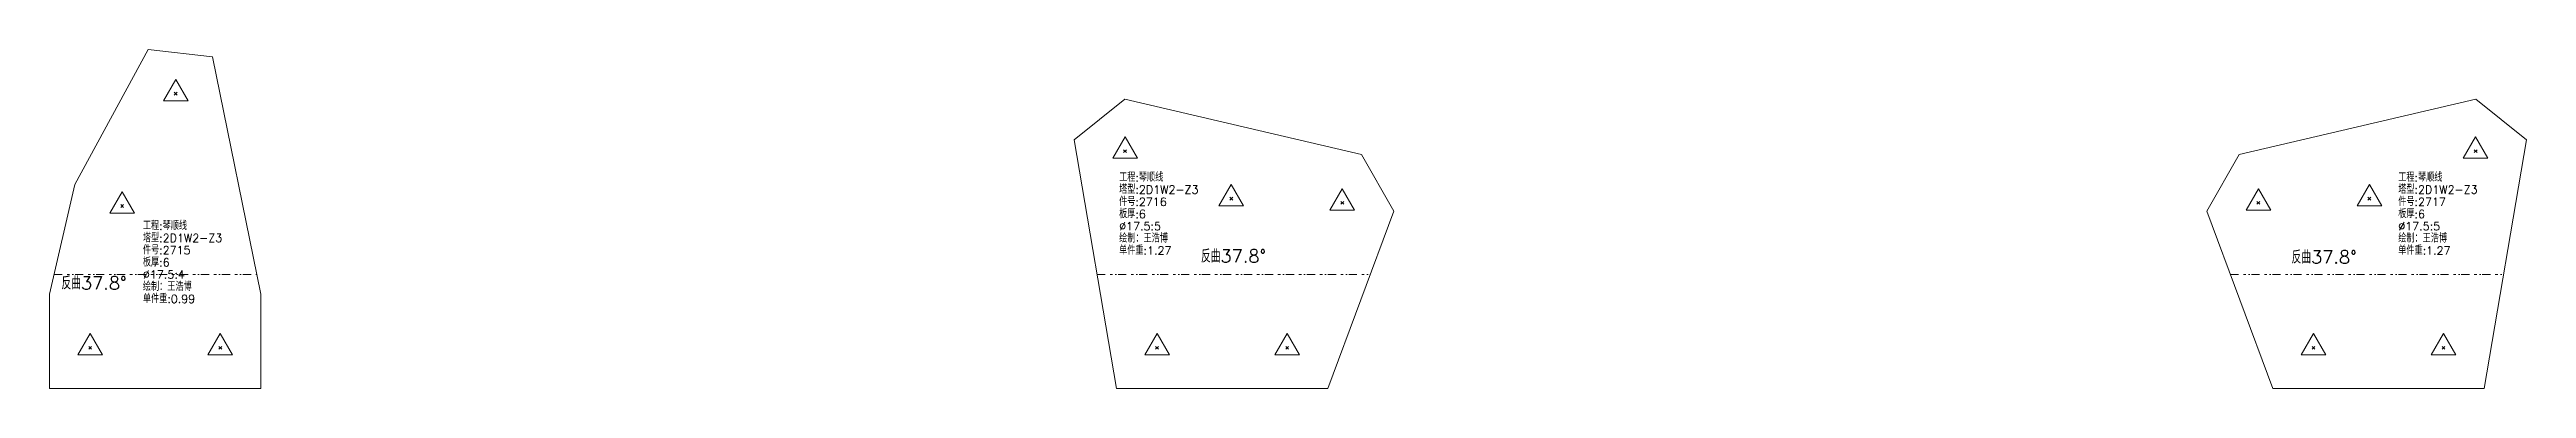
# Model space of a CAD drawing. Extents: x -580 to 8755, y 0 to 14723.
# Drawn here: x 5308 to 6831, y 3720 to 3929 of the extents above; entities that cross this region are included whole.
import ezdxf
from ezdxf.enums import TextEntityAlignment as Align

# ---------------------------------------------------------------- set-up
doc = ezdxf.new("R2010")
doc.units = 0
doc.header["$MEASUREMENT"] = 0
doc.linetypes.add('自定义线型', pattern=[12.9, 5, -3, 1.5, -2, 0.4, -1])
doc.layers.add('1', color=7, linetype='CONTINUOUS', lineweight=25)
doc.styles.get("Standard").update_dxf_attribs({"font": 'simplex.shx', "width": 0.7, "height": 3, "bigfont": 'gbhzfs.shx'})

msp = doc.modelspace()

# ---------------------------------------------------------------- texts
at = {"layer": '1', "color": 7, "linetype": 'Continuous', "lineweight": 18}
for s, p in [('工程:琴顺线', (5965.61561, 3846.16567)), ('工程:琴顺线', (6752.07009, 3846.16465)), ('件号:2716', (5965.61561, 3831.16567)), ('塔型:2D1W2-Z3', (5965.61561, 3838.66567)), ('件号:2717', (6752.07009, 3831.16465)), ('塔型:2D1W2-Z3', (6752.07009, 3838.66465)), ('工程:琴顺线', (5365.38819, 3816.40891)), ('板厚:6', (5965.61561, 3823.66567)), ('%%c17.5:5', (5965.61561, 3816.16567)), ('板厚:6', (6752.07009, 3823.66465)), ('%%c17.5:5', (6752.07009, 3816.16465)), ('件号:2715', (5365.38819, 3801.40891)), ('塔型:2D1W2-Z3', (5365.38819, 3808.90891)), ('绘制：王浩博', (5965.61561, 3808.66567)), ('单件重:1.27', (5965.61561, 3801.16567)), ('绘制：王浩博', (6752.07009, 3808.66465)), ('单件重:1.27', (6752.07009, 3801.16465)), ('板厚:6', (5365.38819, 3793.90891)), ('%%c17.5:4', (5365.38819, 3786.40891)), ('绘制：王浩博', (5365.38819, 3778.90891)), ('单件重:0.99', (5365.38819, 3771.40891))]:
    msp.add_text(s, height=5, dxfattribs=at).set_placement(p, align=Align.BOTTOM_LEFT)
at = {"layer": '1', "color": 7, "linetype": 'Continuous', "lineweight": 13}
for p in [(6035.99382, 3795.39253), (6706.53667, 3794.78978), (5335.37924, 3778.83604)]:
    msp.add_text('反曲37.8%%d', height=8, dxfattribs=at).set_placement(p, align=Align.BOTTOM_CENTER)

# ---------------------------------------------------------------- linework, layer by layer
at = {"layer": '1', "color": 7, "linetype": 'Continuous', "lineweight": 18}
for p, q in [((5368.54342, 3928.84959), (5323.48323, 3845.83081)), ((5408.28135, 3924.2782), (5368.54342, 3928.84959)), ((5437.98393, 3778.33664), (5408.28135, 3924.2782)), ((5969.09993, 3898.36311), (5937.98393, 3873.22758)), ((6114.65086, 3864.24647), (5969.09993, 3898.36311)), ((6799.77639, 3898.36108), (6654.22668, 3864.24647)), ((6830.89288, 3873.22718), (6799.77639, 3898.36108)), ((5937.98393, 3873.22758), (5963.94766, 3720.33664)), ((6804.92989, 3720.33664), (6830.89288, 3873.22718)), ((6134.43877, 3829.48386), (6114.65086, 3864.24647)), ((6654.22668, 3864.24647), (6634.43877, 3829.48386)), ((5323.48323, 3845.83081), (5307.98393, 3778.33664)), ((6093.94766, 3720.33664), (6134.43877, 3829.48386)), ((6634.43877, 3829.48386), (6674.92989, 3720.33664)), ((5307.98393, 3778.33664), (5307.98393, 3720.33664)), ((5437.98393, 3720.33664), (5437.98393, 3778.33664)), ((5307.98393, 3720.33664), (5437.98393, 3720.33664)), ((5963.94766, 3720.33664), (6093.94766, 3720.33664)), ((6674.92989, 3720.33664), (6804.92989, 3720.33664))]:
    msp.add_line(p, q, dxfattribs=at)
at = {"layer": '1', "color": 7, "linetype": 'Continuous', "lineweight": 13}
for p, q in [((5385.55526, 3910.47769), (5377.97776, 3897.35269)), ((5384.68026, 3900.85269), (5386.43026, 3902.60269)), ((5386.43026, 3900.85269), (5384.68026, 3902.60269)), ((5393.13276, 3897.35269), (5385.55526, 3910.47769)), ((5377.97776, 3897.35269), (5393.13276, 3897.35269)), ((5969.25121, 3875.09838), (5961.67371, 3861.97338)), ((5976.82871, 3861.97338), (5969.25121, 3875.09838)), ((6799.62531, 3875.09711), (6792.04781, 3861.97211)), ((6807.20281, 3861.97211), (6799.62531, 3875.09711)), ((5961.67371, 3861.97338), (5976.82871, 3861.97338)), ((5968.37621, 3865.47338), (5970.12621, 3867.22338)), ((5970.12621, 3865.47338), (5968.37621, 3867.22338)), ((6792.04781, 3861.97211), (6807.20281, 3861.97211)), ((6798.75031, 3865.47211), (6800.50031, 3867.22211)), ((6800.50031, 3865.47211), (6798.75031, 3867.22211)), ((5352.62864, 3841.33147), (5345.05114, 3828.20647)), ((5360.20614, 3828.20647), (5352.62864, 3841.33147)), ((6034.55065, 3845.84823), (6026.97315, 3832.72323)), ((6033.67565, 3836.22323), (6035.42565, 3837.97323)), ((6035.42565, 3836.22323), (6033.67565, 3837.97323)), ((6042.12815, 3832.72323), (6034.55065, 3845.84823)), ((6102.81819, 3843.24772), (6095.24069, 3830.12272)), ((6110.39569, 3830.12272), (6102.81819, 3843.24772)), ((6666.05936, 3843.24772), (6658.48186, 3830.12272)), ((6673.63686, 3830.12272), (6666.05936, 3843.24772)), ((6734.32689, 3845.84823), (6726.74939, 3832.72323)), ((6733.45189, 3836.22323), (6735.20189, 3837.97323)), ((6735.20189, 3836.22323), (6733.45189, 3837.97323)), ((6741.90439, 3832.72323), (6734.32689, 3845.84823)), ((5345.05114, 3828.20647), (5360.20614, 3828.20647)), ((5351.75364, 3831.70647), (5353.50364, 3833.45647)), ((5353.50364, 3831.70647), (5351.75364, 3833.45647)), ((6026.97315, 3832.72323), (6042.12815, 3832.72323)), ((6095.24069, 3830.12272), (6110.39569, 3830.12272)), ((6101.94319, 3833.62272), (6103.69319, 3835.37272)), ((6103.69319, 3833.62272), (6101.94319, 3835.37272)), ((6658.48186, 3830.12272), (6673.63686, 3830.12272)), ((6665.18436, 3833.62272), (6666.93436, 3835.37272)), ((6666.93436, 3833.62272), (6665.18436, 3835.37272)), ((6726.74939, 3832.72323), (6741.90439, 3832.72323)), ((5332.98393, 3754.08664), (5325.40643, 3740.96164)), ((5340.56143, 3740.96164), (5332.98393, 3754.08664)), ((5412.98393, 3754.08664), (5405.40643, 3740.96164)), ((5420.56143, 3740.96164), (5412.98393, 3754.08664)), ((5988.94766, 3754.08664), (5981.37016, 3740.96164)), ((5996.52516, 3740.96164), (5988.94766, 3754.08664)), ((6068.94766, 3754.08664), (6061.37016, 3740.96164)), ((6076.52516, 3740.96164), (6068.94766, 3754.08664)), ((6699.92989, 3754.08664), (6692.35239, 3740.96164)), ((6707.50739, 3740.96164), (6699.92989, 3754.08664)), ((6779.92989, 3754.08664), (6772.35239, 3740.96164)), ((6787.50739, 3740.96164), (6779.92989, 3754.08664)), ((5325.40643, 3740.96164), (5340.56143, 3740.96164)), ((5332.10893, 3744.46164), (5333.85893, 3746.21164)), ((5333.85893, 3744.46164), (5332.10893, 3746.21164)), ((5405.40643, 3740.96164), (5420.56143, 3740.96164)), ((5412.10893, 3744.46164), (5413.85893, 3746.21164)), ((5413.85893, 3744.46164), (5412.10893, 3746.21164)), ((5981.37016, 3740.96164), (5996.52516, 3740.96164)), ((5988.07266, 3744.46164), (5989.82266, 3746.21164)), ((5989.82266, 3744.46164), (5988.07266, 3746.21164)), ((6061.37016, 3740.96164), (6076.52516, 3740.96164)), ((6068.07266, 3744.46164), (6069.82266, 3746.21164)), ((6069.82266, 3744.46164), (6068.07266, 3746.21164)), ((6692.35239, 3740.96164), (6707.50739, 3740.96164)), ((6699.05489, 3744.46164), (6700.80489, 3746.21164)), ((6700.80489, 3744.46164), (6699.05489, 3746.21164)), ((6772.35239, 3740.96164), (6787.50739, 3740.96164)), ((6779.05489, 3744.46164), (6780.80489, 3746.21164)), ((6780.80489, 3744.46164), (6779.05489, 3746.21164))]:
    msp.add_line(p, q, dxfattribs=at)
at = {"layer": '1', "color": 190, "linetype": '自定义线型', "lineweight": 13}
for p, q in [((5310.75243, 3790.39253), (5435.53027, 3790.39253)), ((5952.05086, 3790.39253), (6119.93678, 3790.39253)), ((6648.94076, 3790.39253), (6816.82638, 3790.39253))]:
    msp.add_line(p, q, dxfattribs=at)

msp.set_redraw_order([(e.dxf.handle, doc.entitydb.next_handle()) for e in msp.query("TEXT MTEXT ATTDEF DIMENSION ARC_DIMENSION")])  # texts and dimensions are drawn at this point

doc.saveas('drawing.dxf')
